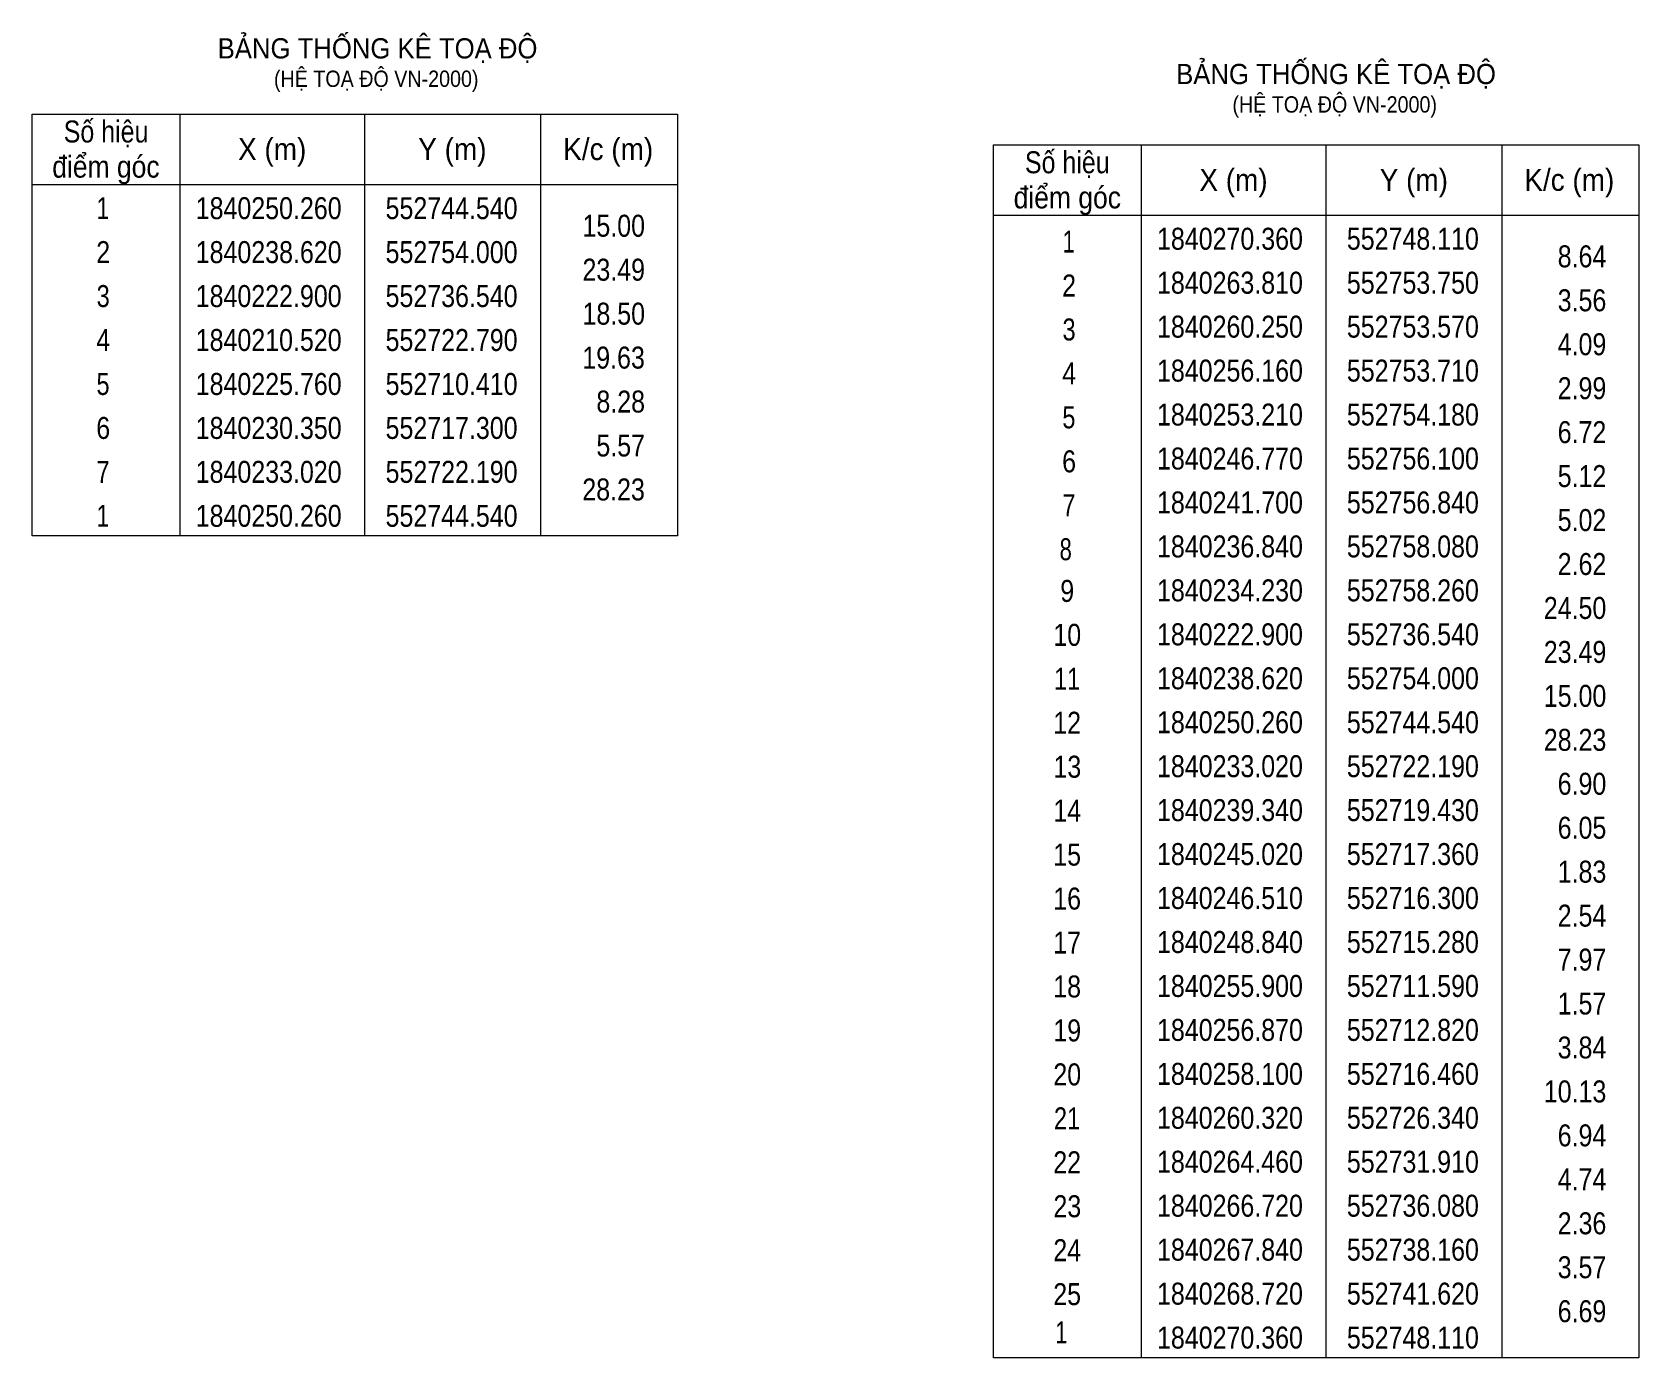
# Model space of a CAD drawing. Header units: metres. Extents: x 536594 to 552954, y 1836182 to 1840810.
# Drawn here: x 552862.4 to 552953.8, y 1840151.9 to 1840227.3 of the extents above; entities that cross this region are included whole.
import ezdxf
from ezdxf.enums import TextEntityAlignment as Align

# ---------------------------------------------------------------- set-up
doc = ezdxf.new("R2010")
doc.units = ezdxf.units.M
doc.header["$LTSCALE"] = 0.5
doc.layers.add('1', color=7, linetype='Continuous', lineweight=13)
doc.layers.add('63', color=7, linetype='Continuous', lineweight=13)

msp = doc.modelspace()

# ---------------------------------------------------------------- texts
at = {"layer": '1'}
for s, height, width, p in [('BẢNG THỐNG KÊ TOẠ ĐỘ ', 1.15, 0.95, (552872.97, 1840225.78)), ('(HỆ TOẠ ĐỘ VN-2000)', 0.93, 0.9, (552876.17, 1840224.16)), ('BẢNG THỐNG KÊ TOẠ ĐỘ ', 1.15, 0.95, (552927.47, 1840224.32)), ('(HỆ TOẠ ĐỘ VN-2000)', 0.93, 0.9, (552930.67, 1840222.7))]:
    msp.add_text(s, height=height, dxfattribs=dict(at, width=width)).set_placement(p)
at = {"layer": '63'}
for s, width, p in [('Số hiệu', 0.85, (552866.625, 1840221)), ('X (m)', 0.95, (552876.07, 1840220)), ('Y (m)', 0.95, (552886.315, 1840220)), ('K/c (m)', 0.95, (552895.175, 1840220)), ('Số hiệu', 0.85, (552921.28, 1840219.25)), ('điểm góc', 0.9, (552866.615, 1840219)), ('X (m)', 0.95, (552930.73, 1840218.25)), ('Y (m)', 0.95, (552940.985, 1840218.25)), ('K/c (m)', 0.95, (552949.825, 1840218.25)), (' 1', 0.75, (552866.265, 1840216.64)), ('1840250.260', 0.85, (552875.87, 1840216.64)), ('552744.540', 0.85, (552886.27, 1840216.64)), ('điểm góc', 0.9, (552921.28, 1840217.25)), ('1840270.360', 0.85, (552930.53, 1840214.9)), ('552748.110', 0.85, (552940.93, 1840214.9)), (' 2', 0.85, (552866.265, 1840214.14)), ('1840238.620', 0.85, (552875.87, 1840214.14)), ('552754.000', 0.85, (552886.27, 1840214.14)), (' 1', 0.75, (552921.19, 1840214.74)), (' 2', 0.85, (552921.185, 1840212.24)), ('1840263.810', 0.85, (552930.53, 1840212.4)), ('552753.750', 0.85, (552940.93, 1840212.4)), (' 3', 0.8, (552866.275, 1840211.64)), ('1840222.900', 0.85, (552875.87, 1840211.64)), ('552736.540', 0.85, (552886.27, 1840211.64)), (' 3', 0.8, (552921.195, 1840209.74)), ('1840260.250', 0.85, (552930.53, 1840209.9)), ('552753.570', 0.85, (552940.93, 1840209.9)), (' 4', 0.85, (552866.265, 1840209.14)), ('1840210.520', 0.85, (552875.87, 1840209.14)), ('552722.790', 0.85, (552886.27, 1840209.14)), (' 5', 0.8, (552866.265, 1840206.64)), ('1840225.760', 0.85, (552875.87, 1840206.64)), ('552710.410', 0.85, (552886.27, 1840206.64)), (' 4', 0.85, (552921.19, 1840207.24)), ('1840256.160', 0.85, (552930.53, 1840207.4)), ('552753.710', 0.85, (552940.93, 1840207.4)), ('1840253.210', 0.85, (552930.53, 1840204.9)), ('552754.180', 0.85, (552940.93, 1840204.9)), (' 6', 0.85, (552866.265, 1840204.14)), ('1840230.350', 0.85, (552875.87, 1840204.14)), ('552717.300', 0.85, (552886.27, 1840204.14)), (' 5', 0.8, (552921.185, 1840204.74)), (' 6', 0.85, (552921.185, 1840202.24)), ('1840246.770', 0.85, (552930.53, 1840202.4)), ('552756.100', 0.85, (552940.93, 1840202.4)), (' 7', 0.8, (552866.265, 1840201.64)), ('1840233.020', 0.85, (552875.87, 1840201.64)), ('552722.190', 0.85, (552886.27, 1840201.64)), (' 7', 0.8, (552921.185, 1840199.74)), ('1840241.700', 0.85, (552930.53, 1840199.9)), ('552756.840', 0.85, (552940.93, 1840199.9)), (' 1', 0.75, (552866.265, 1840199.14)), ('1840250.260', 0.85, (552875.87, 1840199.14)), ('552744.540', 0.85, (552886.27, 1840199.14)), ('8', 0.75, (552921.19, 1840197.24)), ('1840236.840', 0.85, (552930.53, 1840197.4)), ('552758.080', 0.85, (552940.93, 1840197.4)), (' 9', 0.85, (552921.08, 1840194.87)), ('1840234.230', 0.85, (552930.53, 1840194.9)), ('552758.260', 0.85, (552940.93, 1840194.9)), (' 10', 0.85, (552921.08, 1840192.37)), ('1840222.900', 0.85, (552930.53, 1840192.4)), ('552736.540', 0.85, (552940.93, 1840192.4)), (' 11', 0.8, (552921.08, 1840189.87)), ('1840238.620', 0.85, (552930.53, 1840189.9)), ('552754.000', 0.85, (552940.93, 1840189.9)), ('1840250.260', 0.85, (552930.53, 1840187.4)), ('552744.540', 0.85, (552940.93, 1840187.4)), (' 12', 0.85, (552921.075, 1840187.37)), (' 13', 0.85, (552921.085, 1840184.87)), ('1840233.020', 0.85, (552930.53, 1840184.9)), ('552722.190', 0.85, (552940.93, 1840184.9)), (' 14', 0.85, (552921.08, 1840182.37)), ('1840239.340', 0.85, (552930.53, 1840182.4)), ('552719.430', 0.85, (552940.93, 1840182.4)), (' 15', 0.85, (552921.075, 1840179.87)), ('1840245.020', 0.85, (552930.53, 1840179.9)), ('552717.360', 0.85, (552940.93, 1840179.9)), (' 16', 0.85, (552921.075, 1840177.37)), ('1840246.510', 0.85, (552930.53, 1840177.4)), ('552716.300', 0.85, (552940.93, 1840177.4)), (' 17', 0.85, (552921.075, 1840174.87)), ('1840248.840', 0.85, (552930.53, 1840174.9)), ('552715.280', 0.85, (552940.93, 1840174.9)), (' 18', 0.85, (552921.075, 1840172.37)), ('1840255.900', 0.85, (552930.53, 1840172.4)), ('552711.590', 0.85, (552940.93, 1840172.4)), (' 19', 0.85, (552921.08, 1840169.87)), ('1840256.870', 0.85, (552930.53, 1840169.9)), ('552712.820', 0.85, (552940.93, 1840169.9)), (' 20', 0.85, (552921.08, 1840167.37)), ('1840258.100', 0.85, (552930.53, 1840167.4)), ('552716.460', 0.85, (552940.93, 1840167.4)), (' 21', 0.8, (552921.08, 1840164.87)), ('1840260.320', 0.85, (552930.53, 1840164.9)), ('552726.340', 0.85, (552940.93, 1840164.9)), (' 22', 0.85, (552921.075, 1840162.37)), ('1840264.460', 0.85, (552930.53, 1840162.4)), ('552731.910', 0.85, (552940.93, 1840162.4)), (' 23', 0.85, (552921.085, 1840159.87)), ('1840266.720', 0.85, (552930.53, 1840159.9)), ('552736.080', 0.85, (552940.93, 1840159.9)), (' 24', 0.85, (552921.08, 1840157.37)), ('1840267.840', 0.85, (552930.53, 1840157.4)), ('552738.160', 0.85, (552940.93, 1840157.4)), (' 25', 0.85, (552921.075, 1840154.87)), ('1840268.720', 0.85, (552930.53, 1840154.9)), ('552741.620', 0.85, (552940.93, 1840154.9)), (' 1', 0.75, (552920.77, 1840152.7)), ('1840270.360', 0.85, (552930.53, 1840152.4)), ('552748.110', 0.85, (552940.93, 1840152.4))]:
    msp.add_text(s, height=1.25, dxfattribs=dict(at, width=width)).set_placement(p, align=Align.CENTER)
at = {"layer": '63', "width": 0.85}
for s, p in [('15.00', (552897.27, 1840215.64)), ('8.64', (552951.93, 1840213.9)), ('23.49', (552897.27, 1840213.14)), ('3.56', (552951.93, 1840211.4)), ('18.50', (552897.27, 1840210.64)), ('4.09', (552951.93, 1840208.9)), ('19.63', (552897.26, 1840208.14)), ('2.99', (552951.93, 1840206.4)), ('8.28', (552897.27, 1840205.64)), ('6.72', (552951.93, 1840203.9)), ('5.57', (552897.27, 1840203.14)), ('5.12', (552951.93, 1840201.4)), ('28.23', (552897.26, 1840200.64)), ('5.02', (552951.93, 1840198.9)), ('2.62', (552951.93, 1840196.4)), ('24.50', (552951.93, 1840193.9)), ('23.49', (552951.93, 1840191.4)), ('15.00', (552951.93, 1840188.9)), ('28.23', (552951.93, 1840186.4)), ('6.90', (552951.93, 1840183.9)), ('6.05', (552951.93, 1840181.4)), ('1.83', (552951.93, 1840178.9)), ('2.54', (552951.93, 1840176.4)), ('7.97', (552951.93, 1840173.9)), ('1.57', (552951.93, 1840171.4)), ('3.84', (552951.93, 1840168.9)), ('10.13', (552951.93, 1840166.4)), ('6.94', (552951.93, 1840163.9)), ('4.74', (552951.93, 1840161.4)), ('2.36', (552951.93, 1840158.9)), ('3.57', (552951.93, 1840156.4)), ('6.69', (552951.93, 1840153.9))]:
    msp.add_text(s, height=1.25, dxfattribs=at).set_placement(p, align=Align.RIGHT)

# ---------------------------------------------------------------- linework, layer by layer
at = {"layer": '63'}
for p, q in [((552870.82, 1840222.62), (552870.82, 1840198.62)), ((552881.32, 1840222.62), (552881.32, 1840198.62)), ((552891.32, 1840222.62), (552891.32, 1840198.62)), ((552925.48, 1840220.87), (552925.48, 1840151.87)), ((552935.98, 1840220.87), (552935.98, 1840151.87)), ((552945.98, 1840220.87), (552945.98, 1840151.87)), ((552862.42, 1840218.62), (552899.12, 1840218.62)), ((552917.08, 1840216.87), (552953.78, 1840216.87))]:
    msp.add_line(p, q, dxfattribs=at)
for points in [[(552862.42, 1840222.62), (552899.12, 1840222.62), (552899.12, 1840198.62), (552862.42, 1840198.62)], [(552917.08, 1840220.87), (552953.78, 1840220.87), (552953.78, 1840151.87), (552917.08, 1840151.87)]]:
    msp.add_lwpolyline(points, close=True, dxfattribs=at)

msp.set_redraw_order([(e.dxf.handle, doc.entitydb.next_handle()) for e in msp.query("TEXT MTEXT ATTDEF DIMENSION ARC_DIMENSION")])  # texts and dimensions are drawn at this point

doc.saveas('drawing.dxf')
